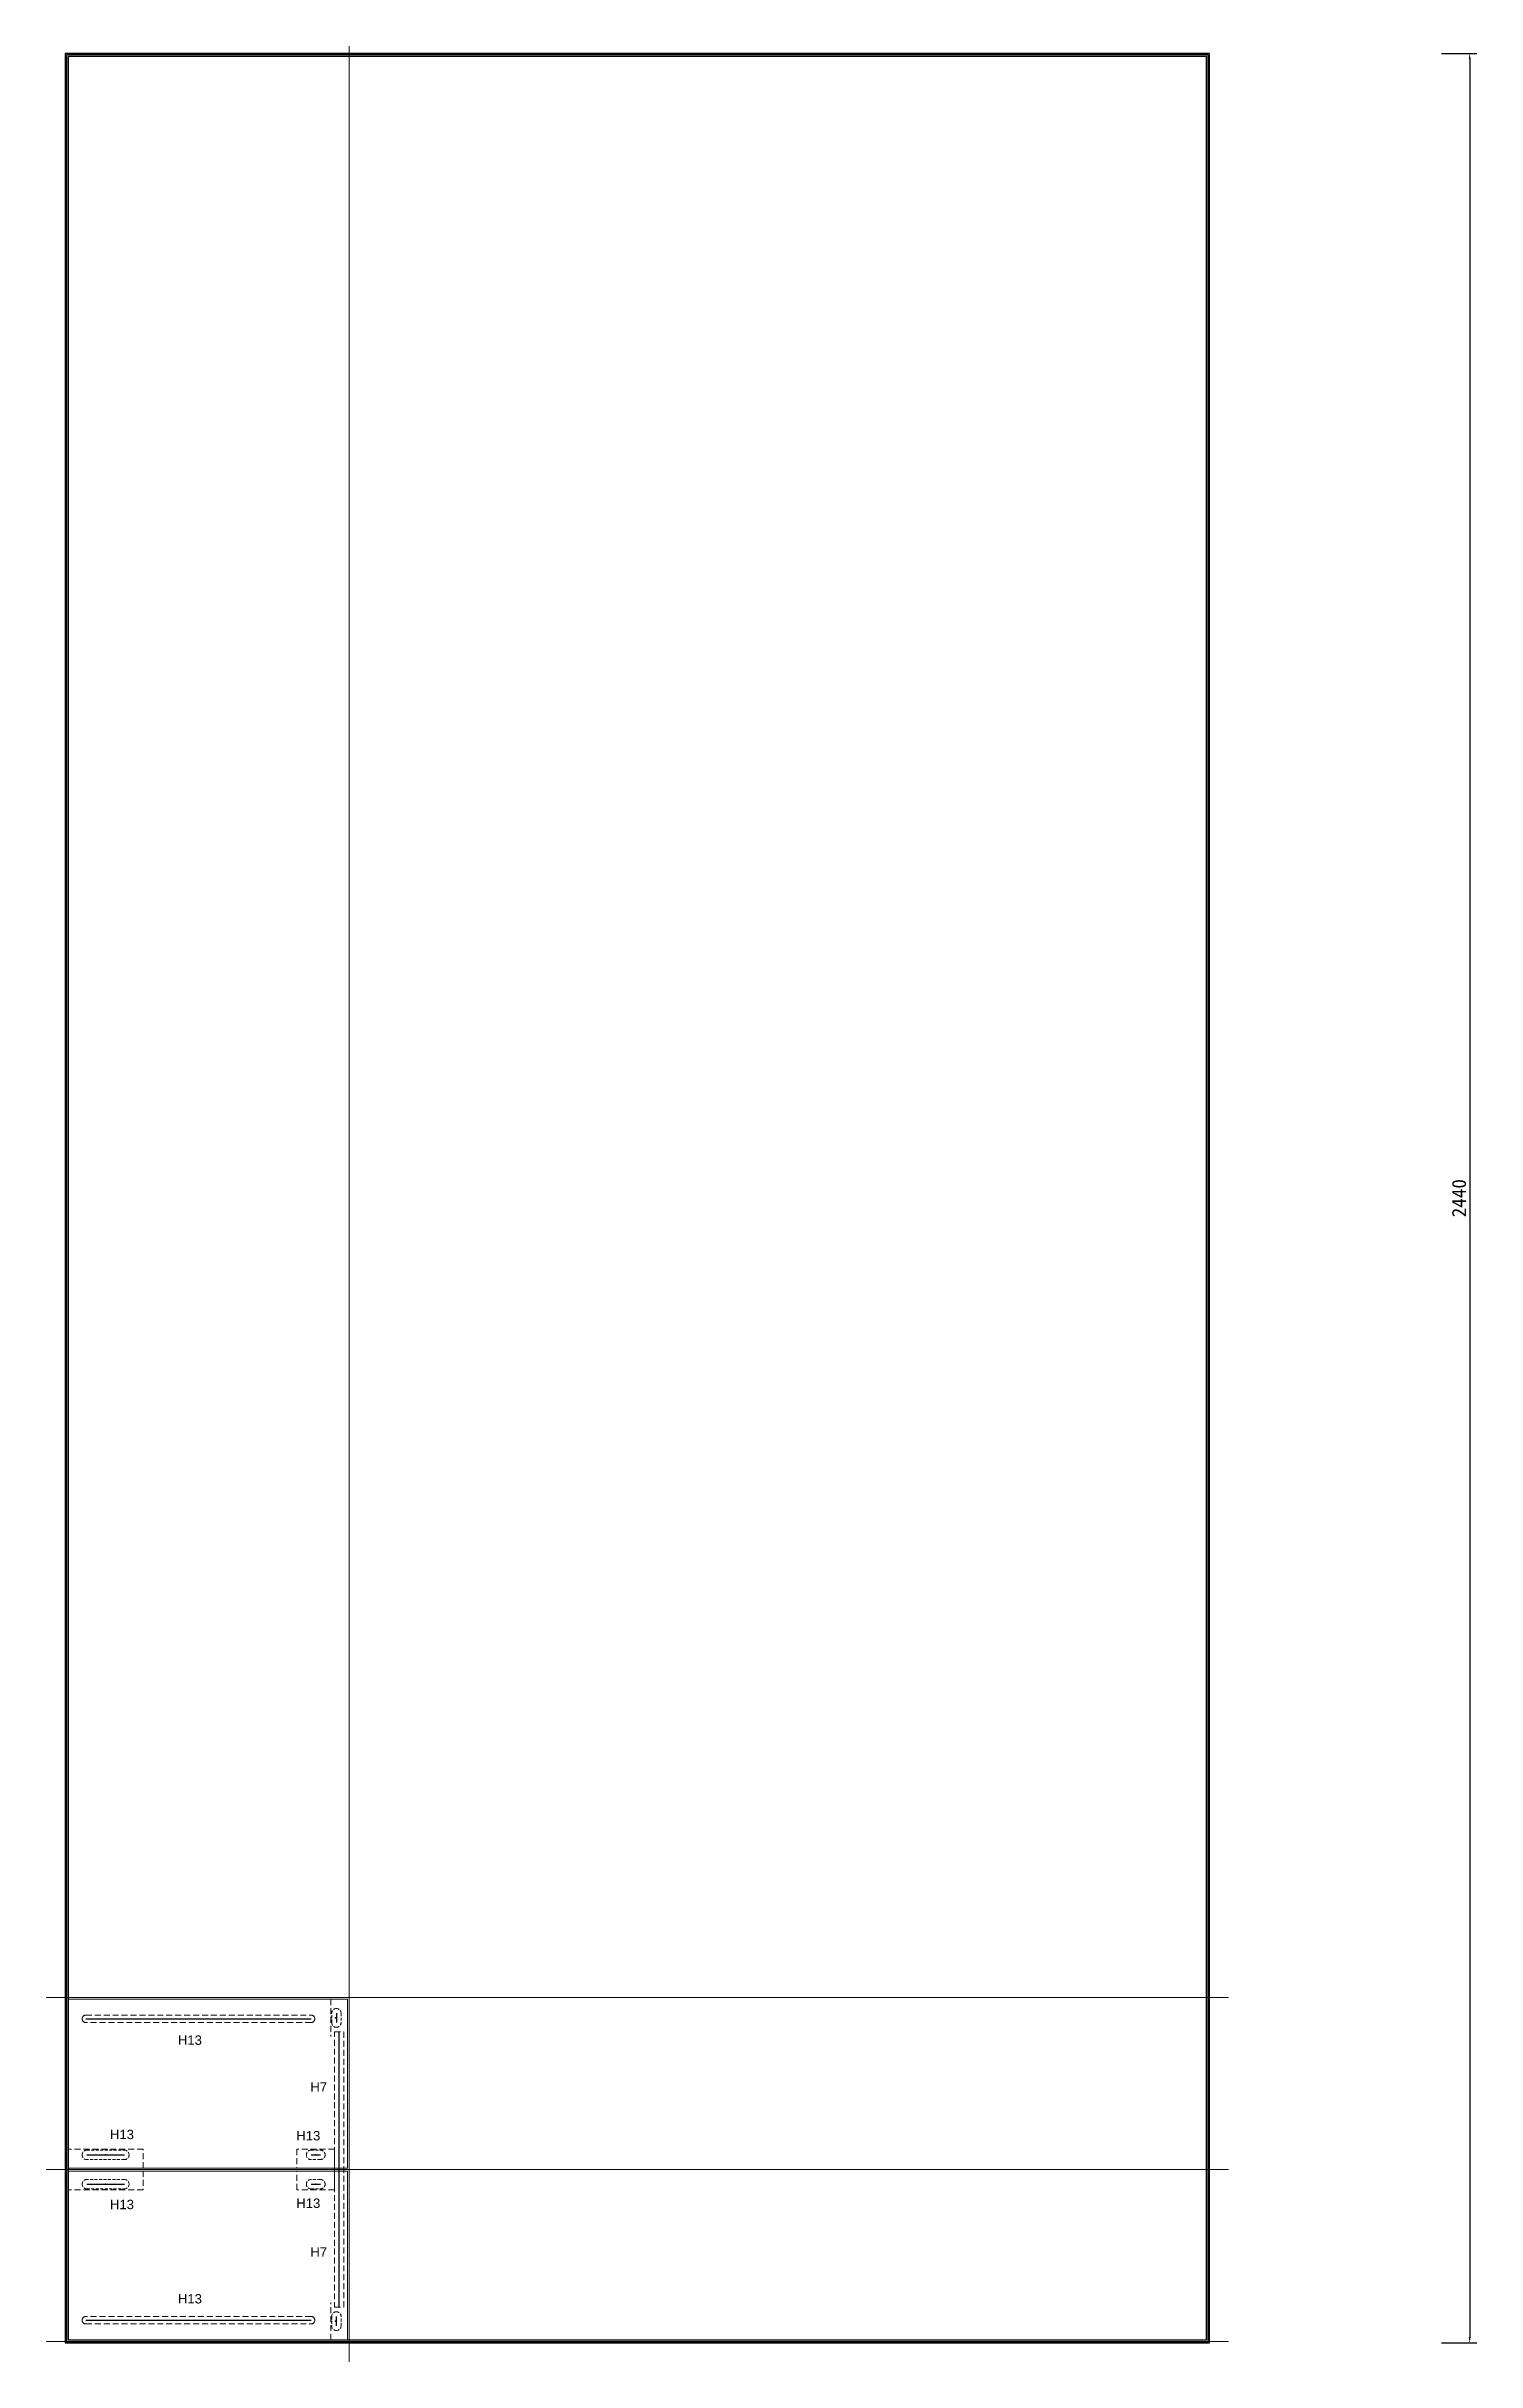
# Model space of a CAD drawing. Header units: millimetres. Extents: x 8271 to 20683, y -3281 to -79.
# Drawn here: x 8271 to 9796, y -2615 to -148 of the extents above; entities that cross this region are included whole.
import ezdxf

# ---------------------------------------------------------------- set-up
doc = ezdxf.new("R2010")
doc.units = ezdxf.units.MM
doc.linetypes.add('HIDDEN', pattern=[9.525, 6.35, -3.175])
doc.linetypes.add('HIDDEN.5x', pattern=[4.7625, 3.175, -1.5875])
doc.layers.add('0-文字', color=2, linetype='Continuous')
doc.layers.add('0-标注', color=7, linetype='Continuous')
for name, color, linetype, lineweight in [('tenon hide', 73, 'HIDDEN.5x', 13), ('层板孔虚线', 163, 'HIDDEN', 13), ('底板框实线', 7, 'Continuous', 20), ('底板框虚线', 73, 'HIDDEN', 13), ('螺杆孔虚线', 6, 'HIDDEN', 13)]:
    doc.layers.add(name, color=color, linetype=linetype, lineweight=lineweight)
doc.styles.add('ROMANS', font='NSimSun.ttf')
doc.styles.get("Standard").update_dxf_attribs({"font": 'arial.ttf'})
doc.dimstyles.new('DIM 6', dxfattribs={"dimscale": 6, "dimtxt": 2.5, "dimasz": 1, "dimexe": 1.25, "dimexo": 0.625, "dimtad": 1, "dimdsep": 46, "dimtxsty": 'ROMANS', "dimcen": 0, "dimclrt": 7, "dimadec": 0, "dimazin": 0, "dimtfac": 1, "dimtofl": 0, "dimtmove": 1, "dimatfit": 3, "dimfxl": 5, "dimfxlon": 1, "dimarcsym": 0})

msp = doc.modelspace()

# ---------------------------------------------------------------- texts
at = {"layer": '0-文字', "char_height": 10, "width": 110}
for s, insert, attachment_point in [('H13', (8411.207, -2267.572), 1), ('H7', (8552.418, -2317.554), 1), ('H13', (8338.756, -2368.068), 1), ('H13', (8537.42, -2369.452), 1), ('H13', (8338.756, -2452.867), 7), ('H13', (8537.42, -2451.483), 7), ('H7', (8552.418, -2503.381), 7), ('H13', (8411.207, -2553.363), 7)]:
    msp.add_mtext(s, dxfattribs=dict(at, insert=insert, attachment_point=attachment_point))

# ---------------------------------------------------------------- blocks, each defined once
blk = doc.blocks.new('*D3')
at = {"layer": '0-标注', "color": 0, "lineweight": -2, "transparency": 16777216}
for p, q in [((9758.2, -155.3), (9795.7, -155.3)), ((9788.2, -161.3), (9788.2, -2589.3)), ((9758.2, -2595.3), (9795.7, -2595.3))]:
    blk.add_line(p, q, dxfattribs=at)
at = {"layer": '0-标注', "color": 0, "transparency": 16777216}
for points in [[(9787.2, -161.3), (9789.2, -161.3), (9788.2, -155.3)], [(9787.2, -2589.3), (9789.2, -2589.3), (9788.2, -2595.3)]]:
    blk.add_solid(points, dxfattribs=at)
at = {"layer": 'Defpoints', "color": 0, "transparency": 16777216}
for p in [(9510.9, -155.3), (9510.9, -2595.3), (9788.2, -2595.3)]:
    blk.add_point(p, dxfattribs=at)
at = {"layer": '0-标注', "color": 7, "transparency": 16777216, "insert": (9776.9, -1375.3), "char_height": 15, "attachment_point": 5, "rotation": 90, "style": 'ROMANS'}
blk.add_mtext('2440', dxfattribs=at)

# ---------------------------------------------------------------- dimensions: what is measured, and where the dimension line sits
at = {"layer": '0-标注'}
dim = msp.add_linear_dim(base=(9788.181, -2595.267), p1=(9510.936, -155.267), p2=(9510.936, -2595.267), angle=90, dimstyle='DIM 6', dxfattribs=at)
dim.commit()
dim.dimension.update_dxf_attribs({"geometry": '*D3', "text_midpoint": (9776.931, -1375.267)})

# ---------------------------------------------------------------- linework, layer by layer
at = {"linetype": 'HIDDEN'}
for p in [(8579.136, -2248.867), (8334.136, -2394.867), (8558.136, -2394.867), (8334.136, -2426.067), (8558.136, -2426.067), (8579.136, -2572.067)]:
    msp.add_point(p, dxfattribs=at)
at = {"layer": '0-标注'}
for p, q in [((8580.136, -2243.867), (8580.136, -2253.867)), ((8313.136, -2249.867), (8553.136, -2249.867)), ((8583.136, -2557.067), (8583.136, -2263.867)), ((8314.136, -2394.867), (8354.136, -2394.867)), ((8553.136, -2394.867), (8563.136, -2394.867)), ((8314.136, -2426.067), (8354.136, -2426.067)), ((8553.136, -2426.067), (8563.136, -2426.067)), ((8313.136, -2571.067), (8553.136, -2571.067)), ((8580.136, -2577.067), (8580.136, -2567.067))]:
    msp.add_line(p, q, dxfattribs=at)
for points in [[(8290.936, -2595.267), (9510.936, -2595.267), (9510.936, -155.267), (8290.936, -155.267)], [(8294.136, -2592.067), (9507.736, -2592.067), (9507.736, -158.467), (8294.136, -158.467)]]:
    msp.add_lwpolyline(points, close=True, dxfattribs=at)
at = {"layer": '0-标注', "color": 1}
msp.add_lwpolyline([(8292.536, -2593.667), (9509.336, -2593.667), (9509.336, -156.867), (8292.536, -156.867)], close=True, dxfattribs=at)
at = {"layer": 'tenon hide', "linetype": 'HIDDEN.5x'}
for p, q in [((8314.136, -2389.867), (8354.136, -2389.867)), ((8553.136, -2389.867), (8563.136, -2389.867)), ((8309.136, -2394.867), (8309.136, -2394.867)), ((8354.136, -2399.867), (8314.136, -2399.867)), ((8359.136, -2394.867), (8359.136, -2394.867)), ((8548.136, -2394.867), (8548.136, -2394.867)), ((8563.136, -2399.867), (8553.136, -2399.867)), ((8568.136, -2394.867), (8568.136, -2394.867)), ((8309.136, -2426.067), (8309.136, -2426.067)), ((8354.136, -2421.067), (8314.136, -2421.067)), ((8314.136, -2431.067), (8354.136, -2431.067)), ((8359.136, -2426.067), (8359.136, -2426.067)), ((8548.136, -2426.067), (8548.136, -2426.067)), ((8563.136, -2421.067), (8553.136, -2421.067)), ((8553.136, -2431.067), (8563.136, -2431.067)), ((8568.136, -2426.067), (8568.136, -2426.067))]:
    msp.add_line(p, q, dxfattribs=at)
for points in [[(8585.136, -2243.867), (8585.136, -2253.867, -0.41421356), (8580.136, -2258.867), (8580.136, -2258.867, -0.41421356), (8575.136, -2253.867), (8575.136, -2243.867, -0.41421356), (8580.136, -2238.867), (8580.136, -2238.867, -0.41421356)], [(8585.136, -2577.067), (8585.136, -2567.067, 0.41421356), (8580.136, -2562.067), (8580.136, -2562.067, 0.41421356), (8575.136, -2567.067), (8575.136, -2577.067, 0.41421356), (8580.136, -2582.067), (8580.136, -2582.067, 0.41421356)]]:
    msp.add_lwpolyline(points, format="xyb", close=True, dxfattribs=at)
for centre, start, end in [((8314.136, -2394.867), 90, 180), ((8354.136, -2394.867), 0, 90), ((8553.136, -2394.867), 90, 180), ((8563.136, -2394.867), 0, 90), ((8314.136, -2394.867), 180, 270), ((8354.136, -2394.867), 270, 0), ((8553.136, -2394.867), 180, 270), ((8563.136, -2394.867), 270, 0), ((8314.136, -2426.067), 90, 180), ((8314.136, -2426.067), 180, 270), ((8354.136, -2426.067), 0, 90), ((8354.136, -2426.067), 270, 0), ((8553.136, -2426.067), 90, 180), ((8553.136, -2426.067), 180, 270), ((8563.136, -2426.067), 0, 90), ((8563.136, -2426.067), 270, 0)]:
    msp.add_arc(centre, 5, start, end, dxfattribs=at)
at = {"layer": '层板孔虚线'}
for p, q in [((8294.136, -2388.867), (8294.136, -2408.867)), ((8374.136, -2388.867), (8294.136, -2388.867)), ((8374.136, -2408.867), (8374.136, -2388.867)), ((8538.136, -2388.867), (8538.136, -2408.867)), ((8578.136, -2388.867), (8538.136, -2388.867)), ((8578.136, -2408.867), (8578.136, -2388.867)), ((8294.136, -2408.867), (8374.136, -2408.867)), ((8294.136, -2432.067), (8294.136, -2412.067)), ((8294.136, -2412.067), (8374.136, -2412.067)), ((8374.136, -2412.067), (8374.136, -2432.067)), ((8538.136, -2408.867), (8578.136, -2408.867)), ((8538.136, -2432.067), (8538.136, -2412.067)), ((8538.136, -2412.067), (8578.136, -2412.067)), ((8578.136, -2412.067), (8578.136, -2432.067)), ((8374.136, -2432.067), (8294.136, -2432.067)), ((8578.136, -2432.067), (8538.136, -2432.067))]:
    msp.add_line(p, q, dxfattribs=at)
at = {"layer": '底板框实线', "color": 1}
for p, q in [((8593.736, -2615.267), (8593.736, -147.695)), ((9530.936, -2227.267), (8270.936, -2227.267)), ((9530.936, -2410.467), (8270.936, -2410.467)), ((9530.936, -2593.667), (8270.936, -2593.667))]:
    msp.add_line(p, q, dxfattribs=at)
at = {"layer": '底板框实线'}
for p, q in [((8294.136, -2408.867), (8294.136, -2228.867)), ((8294.136, -2228.867), (8592.136, -2228.867)), ((8592.136, -2228.867), (8592.136, -2408.867)), ((8592.136, -2408.867), (8294.136, -2408.867)), ((8294.136, -2412.067), (8294.136, -2592.067)), ((8592.136, -2412.067), (8294.136, -2412.067)), ((8592.136, -2592.067), (8592.136, -2412.067)), ((8294.136, -2592.067), (8592.136, -2592.067))]:
    msp.add_line(p, q, dxfattribs=at)
at = {"layer": '底板框虚线'}
for p, q in [((8574.136, -2228.867), (8574.136, -2268.867)), ((8592.136, -2228.867), (8574.136, -2228.867)), ((8592.136, -2268.867), (8592.136, -2228.867)), ((8309.136, -2249.867), (8309.136, -2249.867)), ((8313.136, -2245.867), (8553.136, -2245.867)), ((8553.136, -2253.867), (8313.136, -2253.867)), ((8557.136, -2249.867), (8557.136, -2249.867)), ((8574.136, -2592.067), (8574.136, -2552.067)), ((8592.136, -2552.067), (8592.136, -2592.067)), ((8309.136, -2571.067), (8309.136, -2571.067)), ((8553.136, -2567.067), (8313.136, -2567.067)), ((8313.136, -2575.067), (8553.136, -2575.067)), ((8557.136, -2571.067), (8557.136, -2571.067)), ((8592.136, -2592.067), (8574.136, -2592.067))]:
    msp.add_line(p, q, dxfattribs=at)
for centre, start, end in [((8313.136, -2249.867), 90, 180), ((8313.136, -2249.867), 180, 270), ((8553.136, -2249.867), 0, 90), ((8553.136, -2249.867), 270, 0), ((8313.136, -2571.067), 90, 180), ((8313.136, -2571.067), 180, 270), ((8553.136, -2571.067), 0, 90), ((8553.136, -2571.067), 270, 0)]:
    msp.add_arc(centre, 4, start, end, dxfattribs=at)
at = {"layer": '螺杆孔虚线'}
for p, q in [((8578.136, -2411.867), (8578.136, -2263.867)), ((8578.136, -2263.867), (8588.136, -2263.867)), ((8588.136, -2263.867), (8588.136, -2411.867)), ((8578.136, -2409.067), (8578.136, -2557.067)), ((8588.136, -2557.067), (8588.136, -2409.067)), ((8578.136, -2557.067), (8588.136, -2557.067))]:
    msp.add_line(p, q, dxfattribs=at)

msp.set_redraw_order([(e.dxf.handle, doc.entitydb.next_handle()) for e in msp.query("TEXT MTEXT ATTDEF DIMENSION ARC_DIMENSION")])  # texts and dimensions are drawn at this point

doc.saveas('drawing.dxf')
